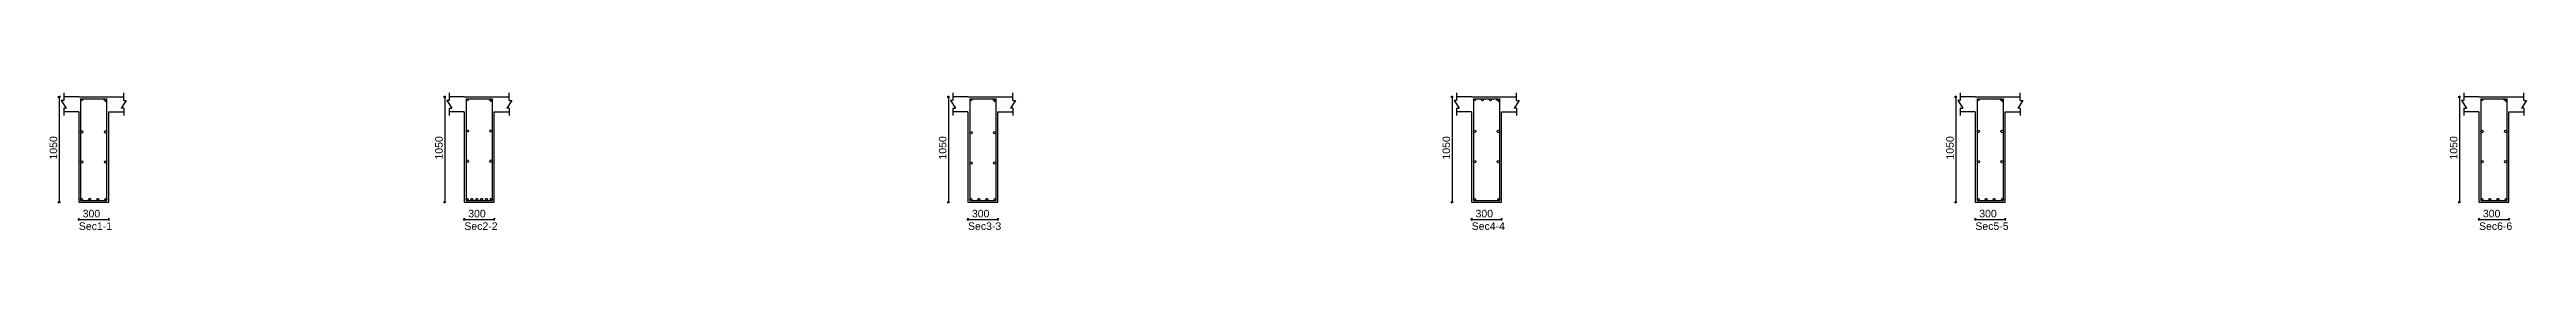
# Model space of a CAD drawing. Extents: x 0 to 98, y 3 to 248.
# Drawn here: x 41.22 to 65.96, y 147.13 to 148.49 of the extents above; entities that cross this region are included whole.
import ezdxf

# ---------------------------------------------------------------- set-up
doc = ezdxf.new("R2010")
doc.units = 0
for name, color, linetype in [('Beam_Cross_Label', 4, 'CONTINUOUS'), ('Beam_CrossSection', 2, 'CONTINUOUS'), ('dim_all', 7, 'CONTINUOUS'), ('main_botbars', 4, 'CONTINUOUS'), ('main_topbars', 4, 'CONTINUOUS'), ('Sidefacebar', 140, 'CONTINUOUS'), ('Stirrup_bar', 1, 'CONTINUOUS')]:
    doc.layers.add(name, color=color, linetype=linetype)
doc.styles.add('STRUDS_Arial', font='ARIAL.TTF', dxfattribs={"height": 0.04})

msp = doc.modelspace()

# ---------------------------------------------------------------- texts
at = {"layer": 'Beam_Cross_Label', "style": 'STRUDS_Arial'}
for s, p in [('Sec1-1', (41.5165, 147.13)), ('Sec2-2', (45.3665, 147.13)), ('Sec3-3', (50.3965, 147.13)), ('Sec4-4', (55.4265, 147.13)), ('Sec5-5', (60.4565, 147.13)), ('Sec6-6', (65.4865, 147.13))]:
    msp.add_text(s, height=0.075, dxfattribs=at).set_placement(p)
at = {"layer": 'dim_all', "style": 'STRUDS_Arial'}
for p in [(41.3, 147.83), (45.15, 147.83), (50.18, 147.83), (55.21, 147.83), (60.24, 147.83), (65.27, 147.83)]:
    msp.add_text('1050', height=0.075, rotation=90, dxfattribs=at).set_placement(p)
for p in [(41.555, 147.255), (45.405, 147.255), (50.435, 147.255), (55.465, 147.255), (60.495, 147.255), (65.525, 147.255)]:
    msp.add_text('300', height=0.075, dxfattribs=at).set_placement(p)

# ---------------------------------------------------------------- linework, layer by layer
at = {"layer": 'Beam_CrossSection'}
for p, q in [((41.365, 148.418), (41.34, 148.418)), ((41.34, 148.418), (41.39, 148.343)), ((41.365, 148.493), (41.365, 148.418)), ((41.515, 148.455), (41.365, 148.455)), ((41.515, 148.455), (41.815, 148.455)), ((41.515, 148.455), (41.515, 148.455)), ((41.815, 148.455), (41.815, 148.455)), ((41.815, 148.455), (41.965, 148.455)), ((41.99, 148.418), (41.94, 148.343)), ((41.965, 148.418), (41.965, 148.493)), ((41.965, 148.418), (41.99, 148.418)), ((45.215, 148.418), (45.19, 148.418)), ((45.19, 148.418), (45.24, 148.343)), ((45.215, 148.493), (45.215, 148.418)), ((45.365, 148.455), (45.215, 148.455)), ((45.365, 148.455), (45.665, 148.455)), ((45.365, 148.455), (45.365, 148.455)), ((45.665, 148.455), (45.665, 148.455)), ((45.665, 148.455), (45.815, 148.455)), ((45.84, 148.418), (45.79, 148.343)), ((45.815, 148.418), (45.815, 148.493)), ((45.815, 148.418), (45.84, 148.418)), ((50.245, 148.418), (50.22, 148.418)), ((50.22, 148.418), (50.27, 148.343)), ((50.245, 148.493), (50.245, 148.418)), ((50.395, 148.455), (50.245, 148.455)), ((50.395, 148.455), (50.695, 148.455)), ((50.395, 148.455), (50.395, 148.455)), ((50.695, 148.455), (50.695, 148.455)), ((50.695, 148.455), (50.845, 148.455)), ((50.87, 148.418), (50.82, 148.343)), ((50.845, 148.418), (50.845, 148.493)), ((50.845, 148.418), (50.87, 148.418)), ((55.275, 148.418), (55.25, 148.418)), ((55.25, 148.418), (55.3, 148.343)), ((55.275, 148.493), (55.275, 148.418)), ((55.425, 148.455), (55.275, 148.455)), ((55.425, 148.455), (55.725, 148.455)), ((55.425, 148.455), (55.425, 148.455)), ((55.725, 148.455), (55.725, 148.455)), ((55.725, 148.455), (55.875, 148.455)), ((55.9, 148.418), (55.85, 148.343)), ((55.875, 148.418), (55.875, 148.493)), ((55.875, 148.418), (55.9, 148.418)), ((60.305, 148.418), (60.28, 148.418)), ((60.28, 148.418), (60.33, 148.343)), ((60.305, 148.493), (60.305, 148.418)), ((60.455, 148.455), (60.305, 148.455)), ((60.455, 148.455), (60.755, 148.455)), ((60.455, 148.455), (60.455, 148.455)), ((60.755, 148.455), (60.755, 148.455)), ((60.755, 148.455), (60.905, 148.455)), ((60.93, 148.418), (60.88, 148.343)), ((60.905, 148.418), (60.905, 148.493)), ((60.905, 148.418), (60.93, 148.418)), ((65.335, 148.418), (65.31, 148.418)), ((65.31, 148.418), (65.36, 148.343)), ((65.335, 148.493), (65.335, 148.418)), ((65.485, 148.455), (65.335, 148.455)), ((65.485, 148.455), (65.785, 148.455)), ((65.485, 148.455), (65.485, 148.455)), ((65.785, 148.455), (65.785, 148.455)), ((65.785, 148.455), (65.935, 148.455)), ((65.96, 148.418), (65.91, 148.343)), ((65.935, 148.418), (65.935, 148.493)), ((65.935, 148.418), (65.96, 148.418)), ((41.365, 148.343), (41.365, 148.268)), ((41.365, 148.343), (41.39, 148.343)), ((41.515, 148.305), (41.365, 148.305)), ((41.515, 148.305), (41.515, 147.405)), ((41.815, 147.405), (41.815, 148.305)), ((41.815, 148.305), (41.965, 148.305)), ((41.965, 148.343), (41.94, 148.343)), ((41.965, 148.343), (41.965, 148.268)), ((45.215, 148.343), (45.215, 148.268)), ((45.215, 148.343), (45.24, 148.343)), ((45.365, 148.305), (45.215, 148.305)), ((45.365, 148.305), (45.365, 147.405)), ((45.665, 147.405), (45.665, 148.305)), ((45.665, 148.305), (45.815, 148.305)), ((45.815, 148.343), (45.79, 148.343)), ((45.815, 148.343), (45.815, 148.268)), ((50.245, 148.343), (50.245, 148.268)), ((50.245, 148.343), (50.27, 148.343)), ((50.395, 148.305), (50.245, 148.305)), ((50.395, 148.305), (50.395, 147.405)), ((50.695, 147.405), (50.695, 148.305)), ((50.695, 148.305), (50.845, 148.305)), ((50.845, 148.343), (50.82, 148.343)), ((50.845, 148.343), (50.845, 148.268)), ((55.275, 148.343), (55.275, 148.268)), ((55.275, 148.343), (55.3, 148.343)), ((55.425, 148.305), (55.275, 148.305)), ((55.425, 148.305), (55.425, 147.405)), ((55.725, 147.405), (55.725, 148.305)), ((55.725, 148.305), (55.875, 148.305)), ((55.875, 148.343), (55.85, 148.343)), ((55.875, 148.343), (55.875, 148.268)), ((60.305, 148.343), (60.305, 148.268)), ((60.305, 148.343), (60.33, 148.343)), ((60.455, 148.305), (60.305, 148.305)), ((60.455, 148.305), (60.455, 147.405)), ((60.755, 147.405), (60.755, 148.305)), ((60.755, 148.305), (60.905, 148.305)), ((60.905, 148.343), (60.88, 148.343)), ((60.905, 148.343), (60.905, 148.268)), ((65.335, 148.343), (65.335, 148.268)), ((65.335, 148.343), (65.36, 148.343)), ((65.485, 148.305), (65.335, 148.305)), ((65.485, 148.305), (65.485, 147.405)), ((65.785, 147.405), (65.785, 148.305)), ((65.785, 148.305), (65.935, 148.305)), ((65.935, 148.343), (65.91, 148.343)), ((65.935, 148.343), (65.935, 148.268)), ((41.515, 147.405), (41.815, 147.405)), ((45.365, 147.405), (45.665, 147.405)), ((50.395, 147.405), (50.695, 147.405)), ((55.425, 147.405), (55.725, 147.405)), ((60.455, 147.405), (60.755, 147.405)), ((65.485, 147.405), (65.785, 147.405))]:
    msp.add_line(p, q, dxfattribs=at)
at = {"layer": 'dim_all'}
for p, q in [((41.32, 148.455), (41.3075, 148.455)), ((41.32, 148.455), (41.3112, 148.446)), ((41.32, 148.455), (41.3289, 148.464)), ((41.32, 148.455), (41.3325, 148.455)), ((41.32, 148.455), (41.32, 147.405)), ((45.17, 148.455), (45.1575, 148.455)), ((45.17, 148.455), (45.1612, 148.446)), ((45.17, 148.455), (45.1789, 148.464)), ((45.17, 148.455), (45.1825, 148.455)), ((45.17, 148.455), (45.17, 147.405)), ((50.2, 148.455), (50.1875, 148.455)), ((50.2, 148.455), (50.1912, 148.446)), ((50.2, 148.455), (50.2089, 148.464)), ((50.2, 148.455), (50.2125, 148.455)), ((50.2, 148.455), (50.2, 147.405)), ((55.23, 148.455), (55.2175, 148.455)), ((55.23, 148.455), (55.2212, 148.446)), ((55.23, 148.455), (55.2389, 148.464)), ((55.23, 148.455), (55.2425, 148.455)), ((55.23, 148.455), (55.23, 147.405)), ((60.26, 148.455), (60.2475, 148.455)), ((60.26, 148.455), (60.2512, 148.446)), ((60.26, 148.455), (60.2689, 148.464)), ((60.26, 148.455), (60.2725, 148.455)), ((60.26, 148.455), (60.26, 147.405)), ((65.29, 148.455), (65.2775, 148.455)), ((65.29, 148.455), (65.2812, 148.446)), ((65.29, 148.455), (65.2989, 148.464)), ((65.29, 148.455), (65.3025, 148.455)), ((65.29, 148.455), (65.29, 147.405)), ((41.32, 147.405), (41.3075, 147.405)), ((41.32, 147.405), (41.3112, 147.396)), ((41.32, 147.405), (41.3289, 147.414)), ((41.32, 147.405), (41.3325, 147.405)), ((41.515, 147.235), (41.5062, 147.226)), ((41.515, 147.235), (41.515, 147.248)), ((41.515, 147.235), (41.5239, 147.244)), ((41.515, 147.235), (41.515, 147.223)), ((41.515, 147.235), (41.815, 147.235)), ((41.815, 147.235), (41.8062, 147.226)), ((41.815, 147.235), (41.815, 147.248)), ((41.815, 147.235), (41.8239, 147.244)), ((41.815, 147.235), (41.815, 147.223)), ((45.17, 147.405), (45.1575, 147.405)), ((45.17, 147.405), (45.1612, 147.396)), ((45.17, 147.405), (45.1789, 147.414)), ((45.17, 147.405), (45.1825, 147.405)), ((45.365, 147.235), (45.3562, 147.226)), ((45.365, 147.235), (45.365, 147.248)), ((45.365, 147.235), (45.3739, 147.244)), ((45.365, 147.235), (45.365, 147.223)), ((45.365, 147.235), (45.665, 147.235)), ((45.665, 147.235), (45.6562, 147.226)), ((45.665, 147.235), (45.665, 147.248)), ((45.665, 147.235), (45.6739, 147.244)), ((45.665, 147.235), (45.665, 147.223)), ((50.2, 147.405), (50.1875, 147.405)), ((50.2, 147.405), (50.1912, 147.396)), ((50.2, 147.405), (50.2089, 147.414)), ((50.2, 147.405), (50.2125, 147.405)), ((50.395, 147.235), (50.3862, 147.226)), ((50.395, 147.235), (50.395, 147.248)), ((50.395, 147.235), (50.4039, 147.244)), ((50.395, 147.235), (50.395, 147.223)), ((50.395, 147.235), (50.695, 147.235)), ((50.695, 147.235), (50.6862, 147.226)), ((50.695, 147.235), (50.695, 147.248)), ((50.695, 147.235), (50.7039, 147.244)), ((50.695, 147.235), (50.695, 147.223)), ((55.23, 147.405), (55.2175, 147.405)), ((55.23, 147.405), (55.2212, 147.396)), ((55.23, 147.405), (55.2389, 147.414)), ((55.23, 147.405), (55.2425, 147.405)), ((55.425, 147.235), (55.4162, 147.226)), ((55.425, 147.235), (55.425, 147.248)), ((55.425, 147.235), (55.4339, 147.244)), ((55.425, 147.235), (55.425, 147.223)), ((55.425, 147.235), (55.725, 147.235)), ((55.725, 147.235), (55.7162, 147.226)), ((55.725, 147.235), (55.725, 147.248)), ((55.725, 147.235), (55.7339, 147.244)), ((55.725, 147.235), (55.725, 147.223)), ((60.26, 147.405), (60.2475, 147.405)), ((60.26, 147.405), (60.2512, 147.396)), ((60.26, 147.405), (60.2689, 147.414)), ((60.26, 147.405), (60.2725, 147.405)), ((60.455, 147.235), (60.4462, 147.226)), ((60.455, 147.235), (60.455, 147.248)), ((60.455, 147.235), (60.4639, 147.244)), ((60.455, 147.235), (60.455, 147.223)), ((60.455, 147.235), (60.755, 147.235)), ((60.755, 147.235), (60.7462, 147.226)), ((60.755, 147.235), (60.755, 147.248)), ((60.755, 147.235), (60.7639, 147.244)), ((60.755, 147.235), (60.755, 147.223)), ((65.29, 147.405), (65.2775, 147.405)), ((65.29, 147.405), (65.2812, 147.396)), ((65.29, 147.405), (65.2989, 147.414)), ((65.29, 147.405), (65.3025, 147.405)), ((65.485, 147.235), (65.4762, 147.226)), ((65.485, 147.235), (65.485, 147.248)), ((65.485, 147.235), (65.4939, 147.244)), ((65.485, 147.235), (65.485, 147.223)), ((65.485, 147.235), (65.785, 147.235)), ((65.785, 147.235), (65.7762, 147.226)), ((65.785, 147.235), (65.785, 147.248)), ((65.785, 147.235), (65.7939, 147.244)), ((65.785, 147.235), (65.785, 147.223))]:
    msp.add_line(p, q, dxfattribs=at)
at = {"layer": 'main_botbars'}
for centre in [(41.5438, 147.434), (41.6246, 147.434), (41.7054, 147.434), (41.7863, 147.434), (45.3938, 147.434), (45.4423, 147.434), (45.4908, 147.434), (45.5392, 147.434), (45.5877, 147.434), (45.6362, 147.434), (50.4238, 147.434), (50.5046, 147.434), (50.5854, 147.434), (50.6663, 147.434), (55.4538, 147.434), (55.6963, 147.434), (60.4838, 147.434), (60.5646, 147.434), (60.6454, 147.434), (60.7263, 147.434), (65.5138, 147.434), (65.5946, 147.434), (65.6755, 147.434), (65.7563, 147.434)]:
    msp.add_circle(centre, 0.01, dxfattribs=at)
at = {"layer": 'main_topbars'}
for centre in [(41.5438, 148.426), (41.7863, 148.426), (45.3938, 148.426), (45.6363, 148.426), (50.4238, 148.426), (50.6663, 148.426), (55.4538, 148.426), (55.5346, 148.426), (55.6154, 148.426), (55.6963, 148.426), (60.4838, 148.426), (60.7263, 148.426), (65.5138, 148.426), (65.7563, 148.426)]:
    msp.add_circle(centre, 0.01, dxfattribs=at)
at = {"layer": 'Sidefacebar'}
for centre in [(41.546, 148.106), (41.784, 148.106), (45.396, 148.114), (45.634, 148.114), (50.426, 148.097), (50.664, 148.097), (55.456, 148.11), (55.694, 148.11), (60.486, 148.11), (60.724, 148.11), (65.516, 148.11), (65.754, 148.11), (41.546, 147.806), (41.784, 147.806), (45.396, 147.814), (45.634, 147.814), (50.426, 147.797), (50.664, 147.797), (55.456, 147.81), (55.694, 147.81), (60.486, 147.81), (60.724, 147.81), (65.516, 147.81), (65.754, 147.81)]:
    msp.add_circle(centre, 0.012, dxfattribs=at)
at = {"layer": 'Stirrup_bar'}
for p, q in [((41.5338, 148.436), (41.5338, 147.424)), ((41.5338, 148.436), (41.7963, 148.436)), ((41.7792, 148.433), (41.765, 148.419)), ((41.7933, 148.419), (41.7792, 148.405)), ((41.7963, 147.424), (41.7963, 148.436)), ((45.3838, 148.436), (45.3838, 147.424)), ((45.3838, 148.436), (45.6463, 148.436)), ((45.6292, 148.433), (45.615, 148.419)), ((45.6433, 148.419), (45.6292, 148.405)), ((45.6463, 147.424), (45.6463, 148.436)), ((50.4138, 148.436), (50.4138, 147.424)), ((50.4138, 148.436), (50.6763, 148.436)), ((50.6592, 148.433), (50.6451, 148.419)), ((50.6733, 148.419), (50.6592, 148.405)), ((50.6763, 147.424), (50.6763, 148.436)), ((55.4438, 148.436), (55.4438, 147.424)), ((55.4438, 148.436), (55.7063, 148.436)), ((55.6892, 148.433), (55.6751, 148.419)), ((55.7033, 148.419), (55.6892, 148.405)), ((55.7063, 147.424), (55.7063, 148.436)), ((60.4738, 148.436), (60.4738, 147.424)), ((60.4738, 148.436), (60.7363, 148.436)), ((60.7192, 148.433), (60.7051, 148.419)), ((60.7333, 148.419), (60.7192, 148.405)), ((60.7363, 147.424), (60.7363, 148.436)), ((65.5038, 148.436), (65.5038, 147.424)), ((65.5038, 148.436), (65.7663, 148.436)), ((65.7492, 148.433), (65.7351, 148.419)), ((65.7633, 148.419), (65.7492, 148.405)), ((65.7663, 147.424), (65.7663, 148.436)), ((41.5338, 147.424), (41.7963, 147.424)), ((45.3838, 147.424), (45.6463, 147.424)), ((50.4138, 147.424), (50.6763, 147.424)), ((55.4438, 147.424), (55.7063, 147.424)), ((60.4738, 147.424), (60.7363, 147.424)), ((65.5038, 147.424), (65.7663, 147.424))]:
    msp.add_line(p, q, dxfattribs=at)

msp.set_redraw_order([(e.dxf.handle, doc.entitydb.next_handle()) for e in msp.query("TEXT MTEXT ATTDEF DIMENSION ARC_DIMENSION")])  # texts and dimensions are drawn at this point

doc.saveas('drawing.dxf')
